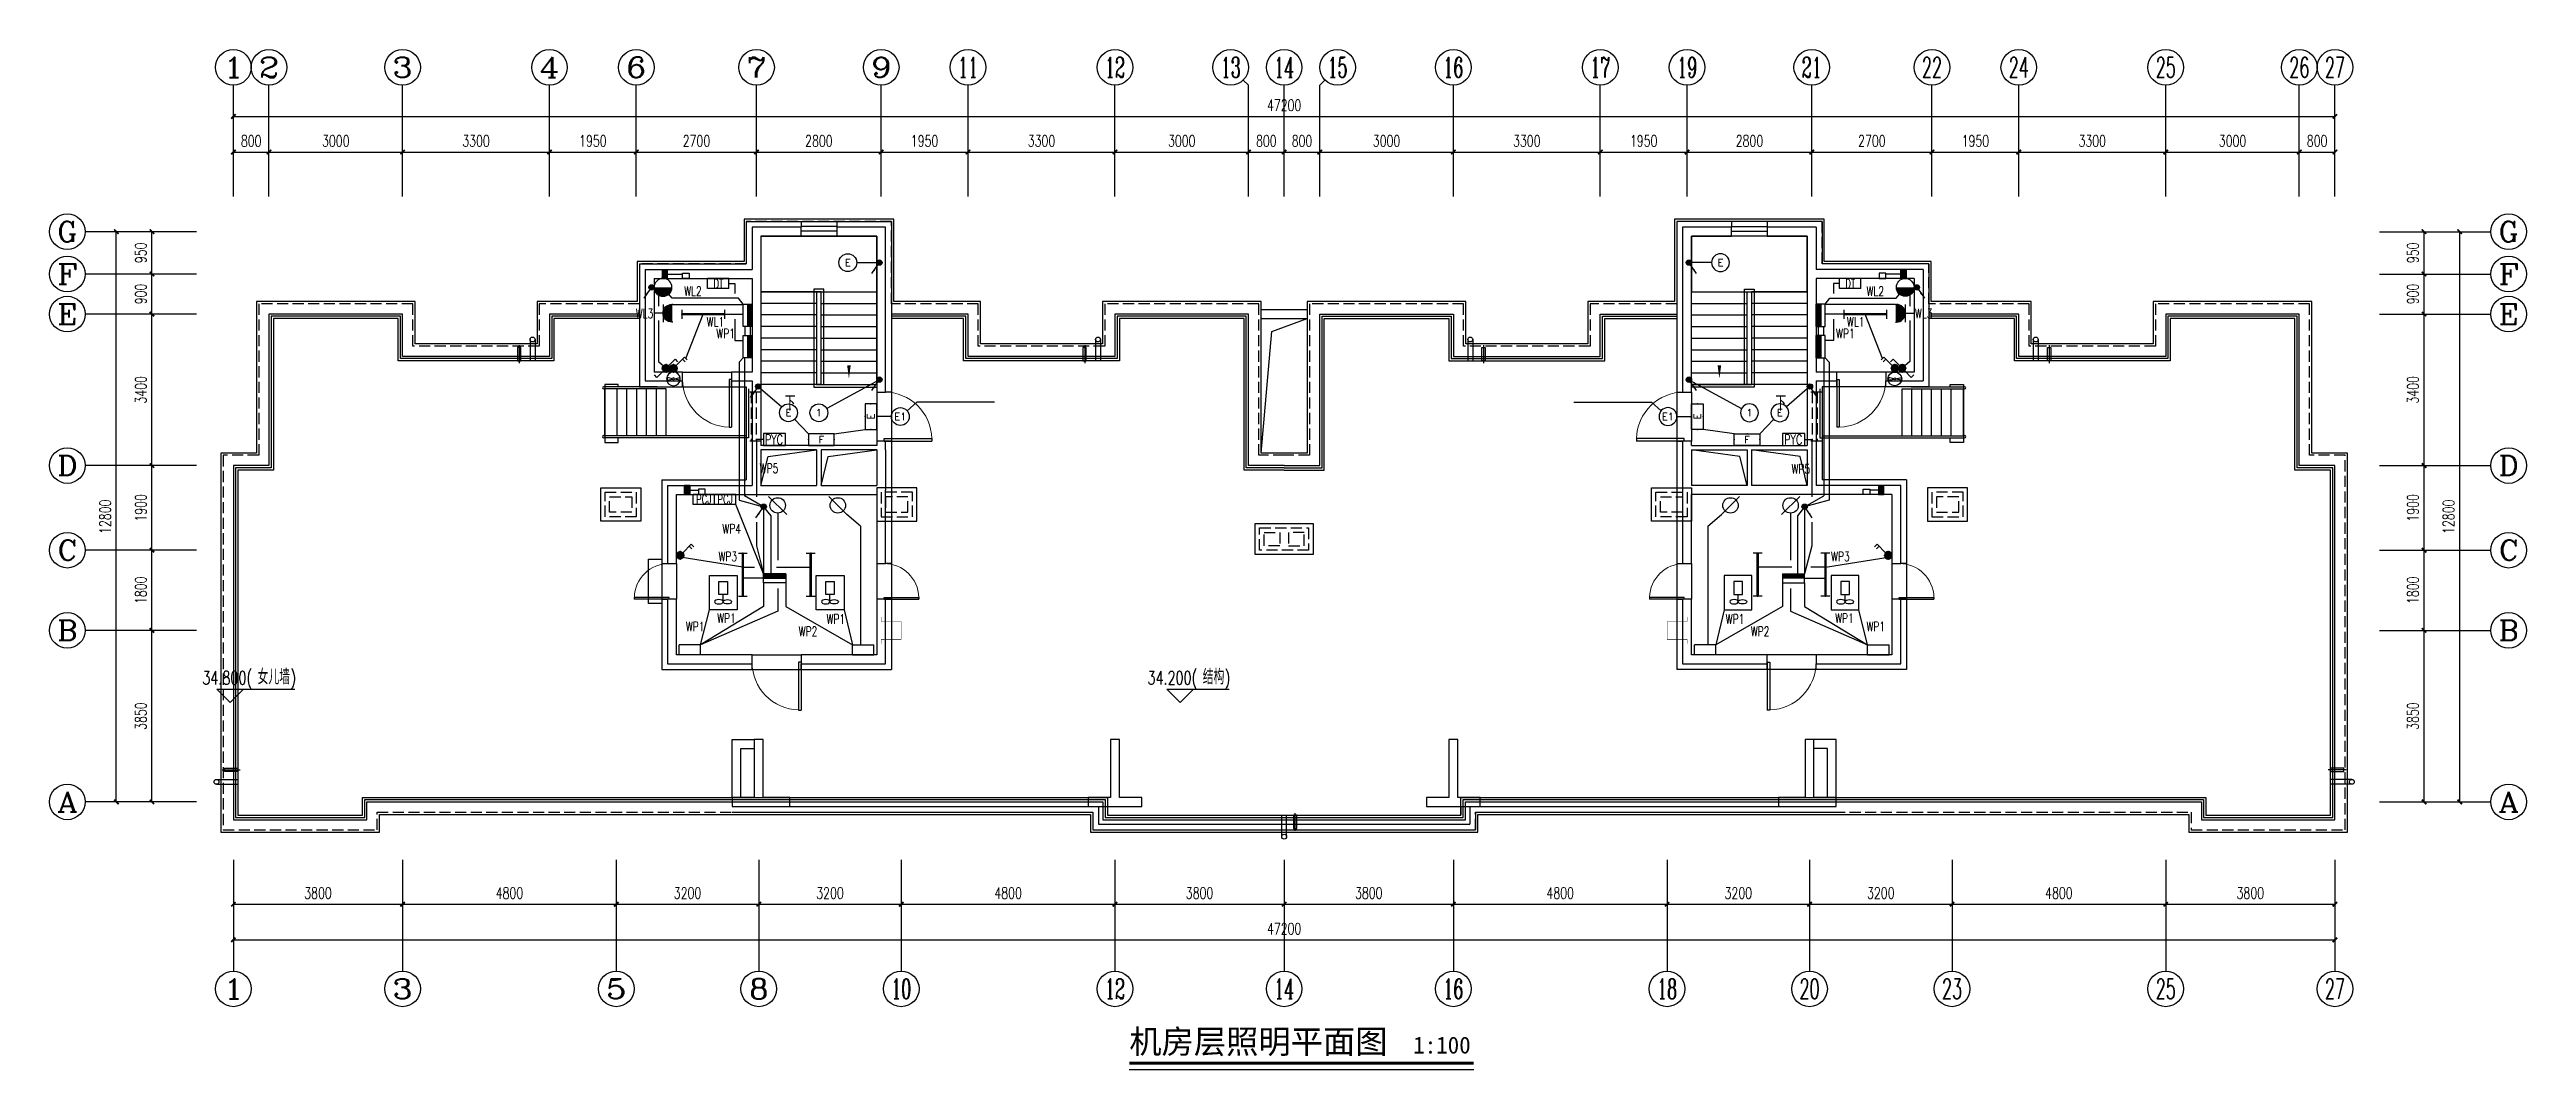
# Model space of a CAD drawing. Extents: x 4483534 to 4539165, y -17259 to 5635.
import ezdxf
from ezdxf.enums import TextEntityAlignment as Align

# ---------------------------------------------------------------- set-up
doc = ezdxf.new("R2010")
doc.units = 0
doc.header["$LTSCALE"] = 1000
doc.header["$MEASUREMENT"] = 0
doc.linetypes.add('DASH', pattern=[0.35, 0.25, -0.1])
for name, color, linetype in [('EQUIP', 3, 'Continuous'), ('EQUIP-照明', 3, 'Continuous'), ('LAYER1', 4, 'Continuous'), ('LAYER2', 7, 'Continuous'), ('LAYER3', 7, 'Continuous'), ('LAYER5', 7, 'Continuous'), ('LAYER6', 7, 'Continuous'), ('LAYER7', 7, 'Continuous'), ('ROOF', 140, 'Continuous'), ('SURFACE', 6, 'Continuous'), ('TEL_TEXT', 7, 'Continuous'), ('VP', 7, 'Continuous'), ('图层1', 7, 'Continuous'), ('图层2', 7, 'Continuous'), ('图层4', 7, 'Continuous')]:
    doc.layers.add(name, color=color, linetype=linetype)
doc.styles.add('_HZTXT', font='simplex.shx', dxfattribs={"width": 0.8, "bigfont": 'HZTXT.shx'})
doc.styles.add('_TCH_AXIS', font='COMPLEX', dxfattribs={"bigfont": 'GBCBIG'})
doc.styles.add('_TCH_DIM', font='SIMPLEX', dxfattribs={"bigfont": 'GBCBIG'})
doc.styles.add('_TCH_DIM_T3', font='SIMPLEX', dxfattribs={"width": 0.705882, "bigfont": 'GBCBIG'})
doc.styles.add('_TEL_ATTDEF', font='simplex.shx', dxfattribs={"width": 0.8, "height": 3, "bigfont": 'hztxt.shx'})
doc.styles.add('_TEL_DIM', font='SIMPLEX', dxfattribs={"width": 0.8, "height": 3.5, "bigfont": 'HZTXT'})
doc.styles.add('DIM_FONT', font='SIMPLEX', dxfattribs={"width": 0.7, "bigfont": 'GBCBIG'})
doc.styles.get("Standard").update_dxf_attribs({"font": 'gbenor.shx', "bigfont": 'gbcbig.shx'})
doc.styles.add('宋体1.0', font='')
doc.styles.get('宋体1.0').set_extended_font_data('SimSun')

msp = doc.modelspace()

# ---------------------------------------------------------------- texts
at = {"color": 7, "style": '_TCH_AXIS'}
for s, height, width, p, p2 in [('1', 453, 2.333333, (4487437, 5009), (4487889, 5009)), ('2', 453, 1.5, (4488237, 5009), (4488689, 5009)), ('3', 453, 1.5, (4491237, 5009), (4491689, 5009)), ('4', 453, 1.3125, (4494537, 5009), (4494989, 5009)), ('6', 453, 1.5, (4496487, 5009), (4496939, 5009)), ('7', 453, 1.5, (4499187, 5009), (4499639, 5009)), ('9', 453, 1.5, (4501987, 5009), (4502439, 5009)), ('11', 452.5, 0.875, (4503937, 5009), (4504389, 5009)), ('12', 452.5, 0.724138, (4507237, 5009), (4507689, 5009)), ('13', 452.5, 0.724138, (4509837, 5009), (4510289, 5009)), ('14', 452.5, 0.677419, (4511037, 5009), (4511489, 5009)), ('15', 452.5, 0.724138, (4512237, 5009), (4512689, 5009)), ('16', 452.5, 0.724138, (4514837, 5009), (4515289, 5009)), ('17', 452.5, 0.724138, (4518137, 5009), (4518589, 5009)), ('19', 452.5, 0.724138, (4520087, 5009), (4520539, 5009)), ('21', 452.5, 0.724138, (4522887, 5009), (4523339, 5009)), ('22', 452.5, 0.617647, (4525587, 5009), (4526039, 5009)), ('24', 452.5, 0.583333, (4527537, 5009), (4527989, 5009)), ('25', 452.5, 0.617647, (4530837, 5009), (4531289, 5009)), ('26', 452.5, 0.617647, (4533837, 5009), (4534289, 5009)), ('27', 452.5, 0.617647, (4534637, 5009), (4535089, 5009)), ('G', 453, 1.166667, (4483708, 1321), (4484160, 1321)), ('G', 453, 1.166667, (4538538, 1321), (4538991, 1321)), ('F', 453, 1.3125, (4483708, 371), (4484160, 371)), ('F', 453, 1.3125, (4538538, 371), (4538991, 371)), ('E', 453, 1.3125, (4483708, -529), (4484160, -529)), ('E', 453, 1.3125, (4538538, -529), (4538991, -529)), ('D', 453, 1.235294, (4483708, -3929), (4484160, -3929)), ('D', 453, 1.235294, (4538538, -3929), (4538991, -3929)), ('C', 453, 1.4, (4483708, -5829), (4484160, -5829)), ('C', 453, 1.4, (4538538, -5829), (4538991, -5829)), ('B', 453, 1.235294, (4483708, -7629), (4484160, -7629)), ('B', 453, 1.235294, (4538538, -7629), (4538991, -7629)), ('A', 453, 1.166667, (4483708, -11479), (4484160, -11479)), ('A', 453, 1.166667, (4538538, -11479), (4538991, -11479)), ('1', 453, 2.333333, (4487437, -15676), (4487889, -15676)), ('3', 453, 1.5, (4491237, -15676), (4491689, -15676)), ('5', 453, 1.5, (4496037, -15676), (4496489, -15676)), ('8', 453, 1.5, (4499237, -15676), (4499689, -15676)), ('10', 452.5, 0.724138, (4502437, -15676), (4502889, -15676)), ('12', 452.5, 0.724138, (4507237, -15676), (4507689, -15676)), ('14', 452.5, 0.677419, (4511037, -15676), (4511489, -15676)), ('16', 452.5, 0.724138, (4514837, -15676), (4515289, -15676)), ('18', 452.5, 0.724138, (4519637, -15676), (4520089, -15676)), ('20', 452.5, 0.617647, (4522837, -15676), (4523289, -15676)), ('23', 452.5, 0.617647, (4526037, -15676), (4526489, -15676)), ('25', 452.5, 0.617647, (4530837, -15676), (4531289, -15676)), ('27', 452.5, 0.617647, (4534637, -15676), (4535089, -15676))]:
    msp.add_text(s, height=height, dxfattribs=dict(at, width=width)).set_placement(p, p2, align=Align.FIT)
at = {"color": 7}
for s, height, style, p in [('下', 338, '_TCH_DIM', (4500043, -2468)), ('下', 338, '_TCH_DIM', (4522293, -2468)), ('女儿墙', 337.6, '_TCH_DIM', (4488206, -8616)), ('结构', 337.6, '_TCH_DIM', (4509434, -8616)), ('机房层照明平面图', 531.6, '宋体1.0', (4507784, -16899)), ('1:100', 379.7, '宋体1.0', (4514161, -16902))]:
    msp.add_text(s, height=height, dxfattribs=dict(at, style=style)).set_placement(p)
at = {"color": 7, "style": '_TCH_DIM', "width": 0.705882}
for s, height, p in [('34.800(', 297.5, (4486966, -8616)), (')', 298, (4488943, -8616)), ('34.200(', 297.5, (4508194, -8616)), (')', 298, (4509925, -8616))]:
    msp.add_text(s, height=height, dxfattribs=at).set_placement(p)
at = {"color": 7, "char_height": 255, "attachment_point": 5, "style": '_TCH_DIM_T3'}
for s, insert in [('\\A1;47200', (4511263, 4385)), ('\\A1;800', (4488063, 3585)), ('\\A1;3000', (4489963, 3585)), ('\\A1;3300', (4493113, 3585)), ('\\A1;1950', (4495738, 3585)), ('\\A1;2700', (4498063, 3585)), ('\\A1;2800', (4500813, 3585)), ('\\A1;1950', (4503188, 3585)), ('\\A1;3300', (4505813, 3585)), ('\\A1;3000', (4508963, 3585)), ('\\A1;800', (4510863, 3585)), ('\\A1;800', (4511663, 3585)), ('\\A1;3000', (4513563, 3585)), ('\\A1;3300', (4516713, 3585)), ('\\A1;1950', (4519338, 3585)), ('\\A1;2800', (4521713, 3585)), ('\\A1;2700', (4524463, 3585)), ('\\A1;1950', (4526788, 3585)), ('\\A1;3300', (4529413, 3585)), ('\\A1;3000', (4532563, 3585)), ('\\A1;800', (4534463, 3585)), ('\\A1;3800', (4489563, -13300)), ('\\A1;4800', (4493863, -13300)), ('\\A1;3200', (4497863, -13300)), ('\\A1;3200', (4501063, -13300)), ('\\A1;4800', (4505063, -13300)), ('\\A1;3800', (4509363, -13300)), ('\\A1;3800', (4513163, -13300)), ('\\A1;4800', (4517463, -13300)), ('\\A1;3200', (4521463, -13300)), ('\\A1;3200', (4524663, -13300)), ('\\A1;4800', (4528663, -13300)), ('\\A1;3800', (4532963, -13300)), ('\\A1;47200', (4511263, -14100))]:
    msp.add_mtext(s, dxfattribs=dict(at, insert=insert))
at = {"color": 7, "char_height": 255, "attachment_point": 5, "rotation": 90, "style": '_TCH_DIM_T3'}
for s, insert in [('\\A1;950', (4485584, 1072)), ('\\A1;950', (4536615, 1072)), ('\\A1;900', (4485584, 147)), ('\\A1;900', (4536615, 147)), ('\\A1;3400', (4485584, -2003)), ('\\A1;3400', (4536615, -2003)), ('\\A1;1900', (4485584, -4653)), ('\\A1;1900', (4536615, -4653)), ('\\A1;12800', (4484784, -4853)), ('\\A1;12800', (4537415, -4853)), ('\\A1;1800', (4485584, -6503)), ('\\A1;1800', (4536615, -6503)), ('\\A1;3850', (4485584, -9328)), ('\\A1;3850', (4536615, -9328))]:
    msp.add_mtext(s, dxfattribs=dict(at, insert=insert))
at = {"layer": 'TEL_TEXT', "style": '_TCH_DIM', "width": 0.705882}
for s, p in [('WL2', (4497788, 106)), ('WL2', (4524345, 106)), ('WL3', (4496701, -395)), ('WL1', (4498293, -583)), ('WL1', (4523904, -583)), ('WL3', (4525432, -395)), ('WP1', (4498510, -846)), ('WP1', (4523659, -846)), ('WP5', (4499485, -3871)), ('WP5', (4522659, -3885)), ('WP4', (4498646, -5228)), ('WP3', (4498559, -5849)), ('WP3', (4523546, -5849)), ('WP1', (4497827, -7424)), ('WP1', (4498530, -7237)), ('WP1', (4500987, -7254)), ('WP1', (4521181, -7254)), ('WP1', (4523639, -7237)), ('WP1', (4524342, -7424)), ('WP2', (4500360, -7530)), ('WP2', (4521744, -7530))]:
    msp.add_text(s, height=212.5, dxfattribs=at).set_placement(p)

# ---------------------------------------------------------------- blocks, each defined once
blk = doc.blocks.new('A$C22867956')
at = {"layer": '图层1'}
blk.add_hatch(color=4, dxfattribs=at).paths.add_polyline_path([(200, 500), (100, 500), (100, 0), (200, 0)])
at = {"layer": 'LAYER1', "color": 7, "linetype": 'Continuous', "ltscale": 0.001}
for p, q in [((0, 0), (0, 500)), ((200, 0), (200, 500))]:
    blk.add_line(p, q, dxfattribs=at)
at = {"layer": 'LAYER7', "color": 7}
for p, q in [((0, 500), (200, 500)), ((200, 0), (0, 0))]:
    blk.add_line(p, q, dxfattribs=at)
at = {"layer": '图层1', "color": 4}
blk.add_line((100, 500), (100, 0), dxfattribs=at)
blk = doc.blocks.new('A$C3CBE501B')
at = {"layer": 'VP', "color": 3}
for p, q in [((480, 225), (0, 225)), ((0, 0), (0, 225)), ((480, 0), (480, 225)), ((480, 0), (0, 0))]:
    blk.add_line(p, q, dxfattribs=at)
at = {"layer": 'LAYER7', "color": 7, "linetype": 'Continuous', "ltscale": 0.001, "style": '_HZTXT', "width": 0.7}
blk.add_text('DT', height=200, dxfattribs=at).set_placement((133, 9, 0))
blk = doc.blocks.new('$equip$00001159')
for p, q in [((-1.2, 0.25), (-1.2, -0.25)), ((-1.2, 0), (1.2, 0)), ((1.2, 0.25), (1.2, -0.25))]:
    blk.add_line(p, q)
at = {"const_width": 0.14}
blk.add_lwpolyline([(-1.2, 0), (1.2, 0)], dxfattribs=at)
at = {"layer": 'EQUIP-照明'}
for p in [(-1.2, 0), (0, 0), (1.2, 0)]:
    blk.add_point(p, dxfattribs=at)
at = {"layer": 'EQUIP-照明', "flags": 9}
blk.add_attdef('A', (0, 0), '', height=0.00002, dxfattribs=at)
blk = doc.blocks.new('_LINKPT1')
blk.add_line((0, 0), (0, 0))
blk = doc.blocks.new('M_X23')
for p, q in [((-0.5, 1.05), (-0.5, 1)), ((-0.5, 1), (0.5, 1)), ((0.5, 0.5), (-0.5, 0.5)), ((0, 0.5), (0, 0)), ((0.5, 1.05), (0.5, 1))]:
    blk.add_line(p, q)
blk.add_arc((0, 1), 0.5, 180, 0)
for points in [[(0.43, 0.75), (-0.43, 0.75), (0.5, 1), (-0.5, 1)], [(0.25, 0.57), (-0.25, 0.57), (0.43, 0.75), (-0.43, 0.75)], [(0, 0.5), (0, 0.5), (0.25, 0.57), (-0.25, 0.57)]]:
    blk.add_solid(points)
blk.add_blockref('_LINKPT1', (0, 0))
at = {"width": 0.8, "flags": 9}
blk.add_attdef('A', (0, 0), '', height=0.00002, dxfattribs=at)
blk = doc.blocks.new('$equip$00001151')
blk.add_circle((0, 0.5), 0.5)
for points in [[(0.43, 0.25), (-0.43, 0.25), (0.5, 0.5), (-0.5, 0.5)], [(0.25, 0.07), (-0.25, 0.07), (0.43, 0.25), (-0.43, 0.25)], [(0, 0), (0, 0), (0.25, 0.07), (-0.25, 0.07)]]:
    blk.add_solid(points)
at = {"flags": 9}
blk.add_attdef('A', (0, 0), '', height=0.00002, dxfattribs=at)
blk = doc.blocks.new('$equip$00001963')
for p, q in [((0.15, 0.36), (0.62, 0.83)), ((0.51, 0.72), (0.65, 0.58)), ((0.62, 0.83), (0.77, 0.69))]:
    blk.add_line(p, q)
blk.add_circle((0, 0.21), 0.208)
for p in [(-0.21, 0.21), (0, 0.42), (0, 0), (0.21, 0.21)]:
    blk.add_point(p)
for points in [[(-0.18, 0.31), (0.18, 0.31), (-0.21, 0.21), (0.21, 0.21)], [(-0.18, 0.1), (0.18, 0.1), (-0.21, 0.21), (0.21, 0.21)], [(-0.1, 0.39), (0.1, 0.39), (-0.18, 0.31), (0.18, 0.31)], [(-0.1, 0.03), (0.1, 0.03), (-0.18, 0.1), (0.18, 0.1)], [(0, 0.42), (0, 0.42), (-0.1, 0.39), (0.1, 0.39)], [(0, 0), (0, 0), (-0.1, 0.03), (0.1, 0.03)]]:
    blk.add_solid(points)
at = {"layer": 'TEL_TEXT', "style": '_TEL_DIM', "flags": 1}
blk.add_attdef('A', text='', height=0.00002, dxfattribs=at).set_placement((0, 0), align=Align.MIDDLE_CENTER)
blk = doc.blocks.new('$equip$00001208')
for p, q in [((-0.15, 0.06), (-0.51, -0.3)), ((0.15, 0.36), (0.51, 0.72)), ((0.51, 0.72), (0.65, 0.58)), ((-0.51, -0.3), (-0.65, -0.16))]:
    blk.add_line(p, q)
blk.add_circle((0, 0.21), 0.208)
for points in [[(-0.18, 0.31), (0.18, 0.31), (-0.21, 0.21), (0.21, 0.21)], [(-0.18, 0.1), (0.18, 0.1), (-0.21, 0.21), (0.21, 0.21)], [(-0.1, 0.39), (0.1, 0.39), (-0.18, 0.31), (0.18, 0.31)], [(-0.1, 0.03), (0.1, 0.03), (-0.18, 0.1), (0.18, 0.1)], [(0, 0.42), (0, 0.42), (-0.1, 0.39), (0.1, 0.39)], [(0, 0), (0, 0), (-0.1, 0.03), (0.1, 0.03)]]:
    blk.add_solid(points)
at = {"layer": 'EQUIP-照明'}
for p in [(-0.21, 0.21), (0, 0.42), (0, 0), (0.21, 0.21)]:
    blk.add_point(p, dxfattribs=at)
at = {"layer": 'EQUIP-照明', "flags": 9}
blk.add_attdef('A', (0, 0), '', height=0.00002, dxfattribs=at)
blk = doc.blocks.new('M_Z12BAD')
for p, q in [((-0.63, 0.13), (-0.1, 0.02)), ((-0.63, -0.13), (-0.63, 0.13)), ((0.63, 0.13), (0.1, 0.02)), ((0.63, -0.13), (0.63, 0.13)), ((-0.1, -0.02), (-0.63, -0.13)), ((0.1, -0.02), (0.63, -0.13))]:
    blk.add_line(p, q)
for radius in [0.688, 0.104]:
    blk.add_circle((0, 0), radius)
for p in [(-0.69, 0), (0, 0.69), (0.69, 0), (0, -0.69)]:
    blk.add_blockref('_LINKPT1', p)
at = {"style": 'DIM_FONT', "width": 0.8, "flags": 9}
blk.add_attdef('A', (0, 0), '', height=0.0000125, dxfattribs=at)
blk = doc.blocks.new('A$C0DC446C9')
at = {"layer": 'LAYER6', "color": 7}
blk.add_line((473, 275), (473, 522), dxfattribs=at)
at = {"layer": 'LAYER6', "color": 7, "elevation": 0}
blk.add_lwpolyline([(617, 522), (617, 958), (329, 958), (329, 522)], close=True, dxfattribs=at)
at = {"layer": 'LAYER7', "color": 3, "linetype": 'Continuous', "ltscale": 0.001}
for p, q in [((0, 1156, 0), (0, 0, 0)), ((934, 1156, 0), (0, 1156, 0)), ((934, 0, 0), (934, 1156, 0)), ((0, 0, 0), (934, 0, 0))]:
    blk.add_line(p, q, dxfattribs=at)
blk = doc.blocks.new('A$C7C604E3F')
at = {"layer": 'LAYER6', "color": 7, "extrusion": (0, 0, -1)}
blk.add_ellipse((184, 411), major_axis=(0, -95.5), ratio=0.518078, dxfattribs=at)
at = {"layer": 'LAYER6', "color": 7}
blk.add_ellipse((184, 220), major_axis=(0, 95.5), ratio=0.518078, dxfattribs=at)
at = {"layer": '图层2', "color": 4, "xscale": -0.6666599999880419, "yscale": 0.6666599999880419, "zscale": 0.6666600000000001, "rotation": 270}
blk.add_blockref('A$C0DC446C9', (0, 0), dxfattribs=at)
blk = doc.blocks.new('$equip$00001838')
blk.add_circle((0, 0), 0.5)
at = {"color": 7, "style": '_TEL_DIM'}
blk.add_attdef('$TEXT$', text='', height=0.4, dxfattribs=at).set_placement((0, 0), align=Align.MIDDLE_CENTER)
at = {"color": 7, "style": '_TEL_DIM', "flags": 1}
blk.add_attdef('A', text='', height=0.00002, dxfattribs=at).set_placement((0, 0), align=Align.MIDDLE_CENTER)
blk = doc.blocks.new('$equip$00001776')
for p, q in [((0.72, 0.66), (-0.72, 0.66)), ((-0.72, 0.66), (-0.72, 0)), ((-0.72, 0), (0.72, 0)), ((0.72, 0), (0.72, 0.66))]:
    blk.add_line(p, q)
for p in [(-0.72, 0.33), (0, 0.66), (0, 0), (0.72, 0.33)]:
    blk.add_point(p)
at = {"color": 7, "style": '_TEL_DIM'}
blk.add_attdef('$TEXT$', text='', height=0.4, dxfattribs=at).set_placement((0, 0.33), align=Align.MIDDLE_CENTER)
at = {"color": 7, "style": '_TEL_DIM', "flags": 1}
blk.add_attdef('A', text='', height=0.00002, dxfattribs=at).set_placement((0, 0), align=Align.MIDDLE_CENTER)
blk = doc.blocks.new('M')
at = {"layer": 'LAYER2', "color": 3}
for p, q in [((768307, 402424), (768307, 402544)), ((768307, 402544), (768457, 402544)), ((768457, 402424), (768307, 402424)), ((768457, 402544), (768457, 402424))]:
    blk.add_line(p, q, dxfattribs=at)
blk = doc.blocks.new('A$C4723275a')
at = {"layer": 'ROOF'}
blk.add_lwpolyline([(0, 50), (75, 50), (75, 350), (0, 350)], close=True, dxfattribs=at)
blk.add_lwpolyline([(38, 400), (38, 0)], dxfattribs=at)
blk = doc.blocks.new('_ArchTick')
at = {"color": 0, "linetype": 'ByBlock', "const_width": 0.4}
blk.add_lwpolyline([(-0.5, -0.5), (0.5, 0.5)], dxfattribs=at)
blk = doc.blocks.new('A$C0AAC2A4A')
at = {"layer": 'VP', "color": 3}
for p, q in [((480, 225), (0, 225)), ((0, 0), (0, 225)), ((480, 0), (0, 0)), ((480, 0), (480, 225))]:
    blk.add_line(p, q, dxfattribs=at)
at = {"layer": 'LAYER7', "color": 7, "linetype": 'Continuous', "ltscale": 0.001, "style": '_HZTXT', "width": 0.7}
blk.add_text('PCJ', height=200, dxfattribs=at).set_placement((66, 16, 0))
blk = doc.blocks.new('A$C65A25F4B')
at = {"layer": 'LAYER5', "color": 3, "linetype": 'Continuous'}
for p, q in [((0, 270), (0, 0)), ((500, 270), (0, 270)), ((500, 0), (500, 270)), ((0, 0), (500, 0))]:
    blk.add_line(p, q, dxfattribs=at)
at = {"layer": 'LAYER1', "color": 7, "style": '_HZTXT', "width": 0.7}
blk.add_text('PYC', height=225, dxfattribs=at).set_placement((35, 20))
blk = doc.blocks.new('$DorLib2D$00000001')
for p, q in [((0.45, 0.975), (0.5, 0.975)), ((0.45, 0), (0.45, 0.975)), ((0.5, 0), (0.5, 0.975)), ((0.5, 0), (0.45, 0))]:
    blk.add_line(p, q)
at = {"lineweight": 13}
blk.add_arc((0.475, 0), 0.975, 91.4693, 180, dxfattribs=at)
blk = doc.blocks.new('$TCHSYS$WIN2D')
for p, q in [((-0.5, 0.5), (0.5, 0.5)), ((0.5, 0.167), (-0.5, 0.167)), ((0.5, -0.167), (-0.5, -0.167)), ((-0.5, -0.5), (0.5, -0.5))]:
    blk.add_line(p, q)

# ---------------------------------------------------------------- hatches: boundary and pattern name
at = {"layer": 'LAYER3'}
h = msp.add_hatch(color=0, dxfattribs=at)
edge = h.paths.add_edge_path()
edge.add_arc((4502173, 852), 60, 0, 360)
h = msp.add_hatch(color=0, dxfattribs=at)
edge = h.paths.add_edge_path()
edge.add_arc((4520353, 852), 60, 0, 360)
h = msp.add_hatch(color=0, dxfattribs=at)
edge = h.paths.add_edge_path()
edge.add_arc((4497053, 297), 60, 0, 360)
h = msp.add_hatch(color=0, dxfattribs=at)
edge = h.paths.add_edge_path()
edge.add_arc((4525473, 297), 60, 0, 360)
h = msp.add_hatch(color=0, dxfattribs=at)
edge = h.paths.add_edge_path()
edge.add_arc((4499453, -1928), 60, 0, 360)
h = msp.add_hatch(color=0, dxfattribs=at)
edge = h.paths.add_edge_path()
edge.add_arc((4502173, -1775), 60, 0, 360)
h = msp.add_hatch(color=0, dxfattribs=at)
edge = h.paths.add_edge_path()
edge.add_arc((4520353, -1775), 60, 0, 360)
h = msp.add_hatch(color=0, dxfattribs=at)
edge = h.paths.add_edge_path()
edge.add_arc((4523073, -1928), 60, 0, 360)
h = msp.add_hatch(color=0, dxfattribs=at)
edge = h.paths.add_edge_path()
edge.add_arc((4499573, -4628), 60, 0, 360)
h = msp.add_hatch(color=0, dxfattribs=at)
edge = h.paths.add_edge_path()
edge.add_arc((4522953, -4628), 60, 0, 360)
at = {"layer": '图层1'}
for points in [[(4497293, 497), (4497413, 497), (4497413, 697), (4497293, 697)], [(4525233, 497), (4525113, 497), (4525113, 697), (4525233, 697)], [(4497913, -4353), (4497793, -4353), (4497793, -4153), (4497913, -4153)], [(4524613, -4353), (4524733, -4353), (4524733, -4153), (4524613, -4153)]]:
    msp.add_hatch(color=7, dxfattribs=at).paths.add_polyline_path(points)

# ---------------------------------------------------------------- linework, layer by layer
at = {"color": 7}
for p, q in [((4487663, 2335), (4487663, 4835)), ((4488463, 2335), (4488463, 4835)), ((4491463, 2335), (4491463, 4835)), ((4494763, 2335), (4494763, 4835)), ((4496713, 2335), (4496713, 4835)), ((4499413, 2335), (4499413, 4835)), ((4502213, 2335), (4502213, 4835)), ((4504163, 2335), (4504163, 4835)), ((4507463, 2335), (4507463, 4835)), ((4510346, 4952), (4510463, 4835)), ((4510463, 2335), (4510463, 4835)), ((4511263, 2335), (4511263, 4835)), ((4512180, 4952), (4512063, 4835)), ((4512063, 2335), (4512063, 4835)), ((4515063, 2335), (4515063, 4835)), ((4518363, 2335), (4518363, 4835)), ((4520313, 2335), (4520313, 4835)), ((4523113, 2335), (4523113, 4835)), ((4525813, 2335), (4525813, 4835)), ((4527763, 2335), (4527763, 4835)), ((4531063, 2335), (4531063, 4835)), ((4534063, 2335), (4534063, 4835)), ((4534863, 2335), (4534863, 4835)), ((4487663, 2335), (4487663, 4385)), ((4487663, 4135), (4534863, 4135)), ((4534863, 2335), (4534863, 4385)), ((4487663, 2335), (4487663, 3585)), ((4488463, 2335), (4488463, 3585)), ((4488463, 2335), (4488463, 3585)), ((4491463, 2335), (4491463, 3585)), ((4491463, 2335), (4491463, 3585)), ((4494763, 2335), (4494763, 3585)), ((4494763, 2335), (4494763, 3585)), ((4496713, 2335), (4496713, 3585)), ((4496713, 2335), (4496713, 3585)), ((4499413, 2335), (4499413, 3585)), ((4499413, 2335), (4499413, 3585)), ((4502213, 2335), (4502213, 3585)), ((4502213, 2335), (4502213, 3585)), ((4504163, 2335), (4504163, 3585)), ((4504163, 2335), (4504163, 3585)), ((4507463, 2335), (4507463, 3585)), ((4507463, 2335), (4507463, 3585)), ((4510463, 2335), (4510463, 3585)), ((4510463, 2335), (4510463, 3585)), ((4511263, 2335), (4511263, 3585)), ((4511263, 2335), (4511263, 3585)), ((4512063, 2335), (4512063, 3585)), ((4512063, 2335), (4512063, 3585)), ((4515063, 2335), (4515063, 3585)), ((4515063, 2335), (4515063, 3585)), ((4518363, 2335), (4518363, 3585)), ((4518363, 2335), (4518363, 3585)), ((4520313, 2335), (4520313, 3585)), ((4520313, 2335), (4520313, 3585)), ((4523113, 2335), (4523113, 3585)), ((4523113, 2335), (4523113, 3585)), ((4525813, 2335), (4525813, 3585)), ((4525813, 2335), (4525813, 3585)), ((4527763, 2335), (4527763, 3585)), ((4527763, 2335), (4527763, 3585)), ((4531063, 2335), (4531063, 3585)), ((4531063, 2335), (4531063, 3585)), ((4534063, 2335), (4534063, 3585)), ((4534063, 2335), (4534063, 3585)), ((4534863, 2335), (4534863, 3585)), ((4487663, 3335), (4488463, 3335)), ((4488463, 3335), (4491463, 3335)), ((4491463, 3335), (4494763, 3335)), ((4494763, 3335), (4496713, 3335)), ((4496713, 3335), (4499413, 3335)), ((4499413, 3335), (4502213, 3335)), ((4502213, 3335), (4504163, 3335)), ((4504163, 3335), (4507463, 3335)), ((4507463, 3335), (4510463, 3335)), ((4510463, 3335), (4511263, 3335)), ((4511263, 3335), (4512063, 3335)), ((4512063, 3335), (4515063, 3335)), ((4515063, 3335), (4518363, 3335)), ((4518363, 3335), (4520313, 3335)), ((4520313, 3335), (4523113, 3335)), ((4523113, 3335), (4525813, 3335)), ((4525813, 3335), (4527763, 3335)), ((4527763, 3335), (4531063, 3335)), ((4531063, 3335), (4534063, 3335)), ((4534063, 3335), (4534863, 3335)), ((4486834, 1547), (4484334, 1547)), ((4486834, 1547), (4484784, 1547)), ((4485034, -11253), (4485034, 1547)), ((4486834, 1547), (4485584, 1547)), ((4485834, 597), (4485834, 1547)), ((4499313, 1647), (4499313, 697)), ((4500413, 1647), (4499313, 1647)), ((4499513, 1447), (4499513, 597)), ((4499513, 1447), (4500413, 1447)), ((4502113, 1447), (4499513, 1447)), ((4499513, 1447), (4499513, 197)), ((4500413, 1447), (4500413, 1647)), ((4502313, 1647), (4501213, 1647)), ((4501213, 1647), (4501213, 1447)), ((4501213, 1447), (4502113, 1447)), ((4502113, 1447), (4502113, -2053)), ((4502113, 197), (4502113, 1447)), ((4502313, -2053), (4502313, 1647)), ((4520213, 1647), (4520213, -2053)), ((4521313, 1647), (4520213, 1647)), ((4520413, -2053), (4520413, 1447)), ((4520413, 1447), (4521313, 1447)), ((4523013, 1447), (4520413, 1447)), ((4520413, 1447), (4520413, 197)), ((4521313, 1447), (4521313, 1647)), ((4523213, 1647), (4522113, 1647)), ((4522113, 1647), (4522113, 1447)), ((4522113, 1447), (4523013, 1447)), ((4523013, 1447), (4523013, 597)), ((4523013, 197), (4523013, 1447)), ((4523213, 1647), (4523213, 697)), ((4535865, 1547), (4538365, 1547)), ((4535865, 1547), (4537115, 1547)), ((4535865, 1547), (4537915, 1547)), ((4536865, 597), (4536865, 1547)), ((4537665, -11253), (4537665, 1547)), ((4486834, 597), (4484334, 597)), ((4486834, 597), (4485584, 597)), ((4486834, 597), (4485584, 597)), ((4485834, -303), (4485834, 597)), ((4496913, 697), (4496913, -1803)), ((4496913, 697), (4499313, 697)), ((4499513, 597), (4499513, -1703)), ((4523013, 597), (4523013, -1703)), ((4525613, 697), (4523213, 697)), ((4525613, 697), (4525613, -1803)), ((4535865, 597), (4538365, 597)), ((4535865, 597), (4537115, 597)), ((4535865, 597), (4537115, 597)), ((4536865, -303), (4536865, 597)), ((4497113, 497), (4497113, -1603)), ((4497113, 497), (4499313, 497)), ((4499313, 497), (4499313, -1603)), ((4499513, 197), (4499513, -1883)), ((4500763, 197), (4499513, 197)), ((4499513, 197), (4502113, 197)), ((4500923, 257), (4500703, 257)), ((4500703, 257), (4500703, -1943)), ((4500763, 197), (4500763, -1883)), ((4500863, 197), (4500763, 197)), ((4500763, 197), (4500763, -1883)), ((4500863, -1883), (4500863, 197)), ((4500863, 197), (4502113, 197)), ((4500863, -1883), (4500863, 197)), ((4500923, -1883), (4500923, 257)), ((4502113, -1883), (4502113, 197)), ((4520413, -1883), (4520413, 197)), ((4520413, 197), (4521663, 197)), ((4520413, 197), (4523013, 197)), ((4521603, -1883), (4521603, 257)), ((4521603, 257), (4521823, 257)), ((4521663, -1883), (4521663, 197)), ((4521663, -1883), (4521663, 197)), ((4521663, 197), (4521763, 197)), ((4521763, 197), (4521763, -1883)), ((4523013, 197), (4521763, 197)), ((4521763, 197), (4521763, -1883)), ((4521823, 257), (4521823, -1943)), ((4523013, 197), (4523013, -1883)), ((4523213, 497), (4523213, -1603)), ((4525413, 497), (4523213, 497)), ((4525413, 497), (4525413, -1603)), ((4486834, -303), (4484334, -303)), ((4486834, -303), (4485584, -303)), ((4486834, -303), (4485584, -303)), ((4485834, -3703), (4485834, -303)), ((4500763, -63), (4499513, -63)), ((4500763, -323), (4499513, -323)), ((4500863, -63), (4502113, -63)), ((4500863, -323), (4502113, -323)), ((4510743, -203), (4511783, -203)), ((4510743, -403), (4511783, -403)), ((4520413, -63), (4521663, -63)), ((4520413, -323), (4521663, -323)), ((4523013, -63), (4521763, -63)), ((4523013, -323), (4521763, -323)), ((4535865, -303), (4538365, -303)), ((4535865, -303), (4537115, -303)), ((4535865, -303), (4537115, -303)), ((4536865, -3703), (4536865, -303)), ((4494328, -873), (4494328, -1353)), ((4494438, -873), (4494438, -1353)), ((4500763, -583), (4499513, -583)), ((4500763, -843), (4499513, -843)), ((4500763, -1103), (4499513, -1103)), ((4500863, -583), (4502113, -583)), ((4500863, -843), (4502113, -843)), ((4500863, -1103), (4502113, -1103)), ((4507028, -873), (4507028, -1353)), ((4507138, -873), (4507138, -1353)), ((4515388, -873), (4515388, -1353)), ((4515498, -873), (4515498, -1353)), ((4520413, -583), (4521663, -583)), ((4520413, -843), (4521663, -843)), ((4520413, -1103), (4521663, -1103)), ((4523013, -583), (4521763, -583)), ((4523013, -843), (4521763, -843)), ((4523013, -1103), (4521763, -1103)), ((4528088, -873), (4528088, -1353)), ((4528198, -873), (4528198, -1353)), ((4497750, -1603), (4497113, -1603)), ((4497750, -1603), (4498850, -1603)), ((4497750, -1803), (4497750, -1603)), ((4499313, -1603), (4498850, -1603)), ((4498850, -1603), (4498850, -1803)), ((4500763, -1363), (4499513, -1363)), ((4500763, -1623), (4499513, -1623)), ((4500863, -1363), (4502113, -1363)), ((4500863, -1623), (4502113, -1623)), ((4520413, -1363), (4521663, -1363)), ((4520413, -1623), (4521663, -1623)), ((4523013, -1363), (4521763, -1363)), ((4523013, -1623), (4521763, -1623)), ((4523675, -1603), (4523213, -1603)), ((4524775, -1603), (4523675, -1603)), ((4523675, -1803), (4523675, -1603)), ((4525413, -1603), (4524775, -1603)), ((4524775, -1603), (4524775, -1803)), ((4497183, -1933), (4495981, -1933)), ((4497383, -1983), (4495981, -1983)), ((4496003, -3033), (4496003, -1983)), ((4496283, -3033), (4496283, -1983)), ((4496503, -3033), (4496503, -1983)), ((4496723, -3033), (4496723, -1983)), ((4496913, -1803), (4497750, -1803)), ((4496943, -3033), (4496943, -1983)), ((4497163, -3033), (4497163, -1983)), ((4497383, -3033), (4497383, -1983)), ((4497750, -1933), (4498850, -1933)), ((4498850, -1803), (4499313, -1803)), ((4499183, -1983), (4499183, -3033)), ((4499233, -1983), (4499233, -3083)), ((4499313, -1803), (4499313, -3353)), ((4499513, -1703), (4499513, -3253)), ((4500763, -1883), (4499513, -1883)), ((4500703, -1943), (4502113, -1943)), ((4500863, -1883), (4500763, -1883)), ((4500763, -1883), (4502113, -1883)), ((4500863, -1883), (4502113, -1883)), ((4500863, -1883), (4500923, -1883)), ((4502113, -1883), (4502113, -1943)), ((4502113, -2053), (4502313, -2053)), ((4502113, -2053), (4502113, -3153)), ((4502443, -2053), (4502443, -3153)), ((4520083, -2053), (4520083, -3153)), ((4520213, -2053), (4520413, -2053)), ((4520413, -1883), (4521663, -1883)), ((4521763, -1883), (4520413, -1883)), ((4520413, -1943), (4520413, -1883)), ((4521823, -1943), (4520413, -1943)), ((4520413, -2053), (4520413, -3153)), ((4521603, -1883), (4521663, -1883)), ((4521663, -1883), (4521763, -1883)), ((4523013, -1883), (4521763, -1883)), ((4523013, -1703), (4523013, -3253)), ((4523213, -1803), (4523213, -3353)), ((4523213, -1803), (4523675, -1803)), ((4523293, -1983), (4523293, -3083)), ((4523343, -1983), (4523343, -3033)), ((4524775, -1933), (4523675, -1933)), ((4524775, -1803), (4525613, -1803)), ((4525143, -1983), (4526545, -1983)), ((4525143, -3033), (4525143, -1983)), ((4525343, -1933), (4526545, -1933)), ((4525363, -3033), (4525363, -1983)), ((4525583, -3033), (4525583, -1983)), ((4525803, -3033), (4525803, -1983)), ((4526023, -3033), (4526023, -1983)), ((4526243, -3033), (4526243, -1983)), ((4526523, -3033), (4526523, -1983)), ((4499183, -3033), (4495981, -3033)), ((4499233, -3083), (4495981, -3083)), ((4500813, -3253), (4499513, -3253)), ((4502113, -3253), (4500813, -3253)), ((4502313, -3153), (4502113, -3153)), ((4502113, -3153), (4502113, -3253)), ((4502313, -3353), (4502313, -3153)), ((4520413, -3153), (4520213, -3153)), ((4520213, -3153), (4520213, -3353)), ((4520413, -3253), (4520413, -3153)), ((4520413, -3253), (4521712, -3253)), ((4521712, -3253), (4523013, -3253)), ((4523293, -3083), (4526545, -3083)), ((4523343, -3033), (4526545, -3033)), ((4486834, -3703), (4484334, -3703)), ((4486834, -3703), (4485584, -3703)), ((4486834, -3703), (4485584, -3703)), ((4485834, -5603), (4485834, -3703)), ((4499313, -3353), (4499313, -4153)), ((4499513, -3353), (4499513, -4153)), ((4500763, -3353), (4499513, -3353)), ((4500763, -3353), (4500763, -4153)), ((4502113, -3353), (4500863, -3353)), ((4500863, -3353), (4500863, -4153)), ((4502113, -3353), (4502113, -4153)), ((4502313, -3353), (4502313, -4253)), ((4520213, -3353), (4520213, -4253)), ((4520413, -3353), (4521663, -3353)), ((4520413, -3353), (4520413, -4153)), ((4521663, -3353), (4521663, -4153)), ((4521763, -3353), (4521763, -4153)), ((4521763, -3353), (4523013, -3353)), ((4523013, -3353), (4523013, -4153)), ((4523213, -3353), (4523213, -4153)), ((4535865, -3703), (4538365, -3703)), ((4535865, -3703), (4537115, -3703)), ((4535865, -3703), (4537115, -3703)), ((4536865, -5603), (4536865, -3703)), ((4497413, -4153), (4497413, -5903)), ((4497413, -4153), (4499313, -4153)), ((4497613, -5903), (4497613, -4353)), ((4497613, -4353), (4499413, -4353)), ((4499413, -4353), (4500813, -4353)), ((4499513, -4153), (4500763, -4153)), ((4500813, -4353), (4502113, -4353)), ((4500863, -4153), (4502113, -4153)), ((4502113, -4353), (4502113, -5903)), ((4502313, -5903), (4502313, -4253)), ((4520213, -4253), (4520213, -5903)), ((4521663, -4153), (4520413, -4153)), ((4521712, -4353), (4520413, -4353)), ((4520413, -5903), (4520413, -4353)), ((4523113, -4353), (4521712, -4353)), ((4523013, -4153), (4521763, -4153)), ((4524913, -4353), (4523113, -4353)), ((4525113, -4153), (4523213, -4153)), ((4524913, -4353), (4524913, -5903)), ((4525113, -5903), (4525113, -4153)), ((4486834, -5603), (4484334, -5603)), ((4486834, -5603), (4485584, -5603)), ((4486834, -5603), (4485584, -5603)), ((4485834, -7403), (4485834, -5603)), ((4497283, -5903, 500), (4497283, -6703, 500)), ((4497413, -5903), (4497613, -5903)), ((4497613, -5903, 500), (4497613, -6703, 500)), ((4502113, -5903), (4502313, -5903)), ((4502113, -5903, 500), (4502113, -6703, 500)), ((4502443, -5903, 500), (4502443, -6703, 500)), ((4520083, -5903, 500), (4520083, -6703, 500)), ((4520213, -5903), (4520413, -5903)), ((4520413, -5903, 500), (4520413, -6703, 500)), ((4524913, -5903), (4525113, -5903)), ((4524913, -5903, 500), (4524913, -6703, 500)), ((4525243, -5903, 500), (4525243, -6703, 500)), ((4535865, -5603), (4538365, -5603)), ((4535865, -5603), (4537115, -5603)), ((4535865, -5603), (4537115, -5603)), ((4536865, -7403), (4536865, -5603)), ((4497613, -6703), (4497413, -6703)), ((4497413, -6703), (4497413, -8153)), ((4497613, -7953), (4497613, -6703)), ((4502313, -6703), (4502113, -6703)), ((4502113, -6703), (4502113, -7953)), ((4502313, -8153), (4502313, -6703)), ((4520413, -6703), (4520213, -6703)), ((4520213, -6703), (4520213, -8153)), ((4520413, -7953), (4520413, -6703)), ((4525113, -6703), (4524913, -6703)), ((4524913, -6703), (4524913, -7953)), ((4525113, -8153), (4525113, -6703)), ((4486834, -7403), (4484334, -7403)), ((4486834, -7403), (4485584, -7403)), ((4486834, -7403), (4485584, -7403)), ((4485834, -11253), (4485834, -7403)), ((4535865, -7403), (4538365, -7403)), ((4535865, -7403), (4537115, -7403)), ((4535865, -7403), (4537115, -7403)), ((4536865, -11253), (4536865, -7403)), ((4497413, -8153), (4499313, -8153)), ((4499313, -7953), (4497613, -7953)), ((4499313, -7953, 500), (4500413, -7953, 500)), ((4499313, -8153), (4499313, -7953)), ((4499313, -8283, 500), (4500413, -8283, 500)), ((4502113, -7953), (4500413, -7953)), ((4500413, -7953), (4500413, -8153)), ((4500413, -8153), (4502313, -8153)), ((4520213, -8153), (4522113, -8153)), ((4522113, -7953), (4520413, -7953)), ((4523213, -7953, 500), (4522113, -7953, 500)), ((4522113, -8153), (4522113, -7953)), ((4523213, -8283, 500), (4522113, -8283, 500)), ((4524913, -7953), (4523213, -7953)), ((4523213, -7953), (4523213, -8153)), ((4523213, -8153), (4525113, -8153)), ((4487590, -9021), (4487290, -8721)), ((4487290, -8721), (4489043, -8721)), ((4487590, -9021), (4487890, -8721)), ((4508926, -9021), (4508626, -8721)), ((4508626, -8721), (4510025, -8721)), ((4508926, -9021), (4509226, -8721)), ((4499363, -9853), (4499363, -11153)), ((4499563, -9853), (4499363, -9853)), ((4499563, -11153), (4499563, -9853)), ((4507363, -9853), (4507363, -11153)), ((4507563, -9853), (4507363, -9853)), ((4507563, -11153), (4507563, -9853)), ((4514963, -9853), (4514963, -11153)), ((4515163, -9853), (4514963, -9853)), ((4515163, -11153), (4515163, -9853)), ((4523163, -9853), (4522963, -9853)), ((4522963, -9853), (4522963, -11153)), ((4523163, -11153), (4523163, -9853)), ((4487283, -10748), (4487763, -10748)), ((4487283, -10858), (4487763, -10858)), ((4535243, -10748), (4534763, -10748)), ((4535243, -10858), (4534763, -10858)), ((4486834, -11253), (4484334, -11253)), ((4486834, -11253), (4484784, -11253)), ((4486834, -11253), (4485584, -11253)), ((4499363, -11153), (4498863, -11153)), ((4498863, -11153), (4498863, -11353)), ((4498863, -11353), (4500163, -11353)), ((4500163, -11153), (4499563, -11153)), ((4500163, -11153), (4506863, -11153)), ((4500163, -11353), (4500163, -11153)), ((4500163, -11353), (4506863, -11353)), ((4507363, -11153), (4506863, -11153)), ((4506863, -11153), (4506863, -11353)), ((4506863, -11353), (4508063, -11353)), ((4507093, -11353), (4507093, -11753)), ((4507293, -11353), (4507293, -11553)), ((4507293, -11553), (4515233, -11553)), ((4508063, -11153), (4507563, -11153)), ((4508063, -11353), (4508063, -11153)), ((4511208, -12033), (4511208, -11553)), ((4511318, -12033), (4511318, -11553)), ((4514963, -11153), (4514463, -11153)), ((4514463, -11153), (4514463, -11353)), ((4514463, -11353), (4515663, -11353)), ((4515663, -11153), (4515163, -11153)), ((4515233, -11353), (4515233, -11553)), ((4515433, -11353), (4515433, -11753)), ((4515663, -11153), (4522363, -11153)), ((4515663, -11353), (4515663, -11153)), ((4515663, -11353), (4522363, -11353)), ((4522963, -11153), (4522363, -11153)), ((4522363, -11153), (4522363, -11353)), ((4522363, -11353), (4523663, -11353)), ((4523663, -11153), (4523163, -11153)), ((4523663, -11353), (4523663, -11153)), ((4535865, -11253), (4538365, -11253)), ((4535865, -11253), (4537115, -11253)), ((4535865, -11253), (4537915, -11253)), ((4507093, -11753), (4515433, -11753)), ((4487663, -12550), (4487663, -15050)), ((4487663, -12550), (4487663, -13800)), ((4487663, -12550), (4487663, -14600)), ((4491463, -12550), (4491463, -15050)), ((4491463, -12550), (4491463, -13800)), ((4491463, -12550), (4491463, -13800)), ((4496263, -12550), (4496263, -15050)), ((4496263, -12550), (4496263, -13800)), ((4496263, -12550), (4496263, -13800)), ((4499463, -12550), (4499463, -15050)), ((4499463, -12550), (4499463, -13800)), ((4499463, -12550), (4499463, -13800)), ((4502663, -12550), (4502663, -15050)), ((4502663, -12550), (4502663, -13800)), ((4502663, -12550), (4502663, -13800)), ((4507463, -12550), (4507463, -15050)), ((4507463, -12550), (4507463, -13800)), ((4507463, -12550), (4507463, -13800)), ((4511263, -12550), (4511263, -15050)), ((4511263, -12550), (4511263, -13800)), ((4511263, -12550), (4511263, -13800)), ((4515063, -12550), (4515063, -15050)), ((4515063, -12550), (4515063, -13800)), ((4515063, -12550), (4515063, -13800)), ((4519863, -12550), (4519863, -15050)), ((4519863, -12550), (4519863, -13800)), ((4519863, -12550), (4519863, -13800)), ((4523063, -12550), (4523063, -15050)), ((4523063, -12550), (4523063, -13800)), ((4523063, -12550), (4523063, -13800)), ((4526263, -12550), (4526263, -15050)), ((4526263, -12550), (4526263, -13800)), ((4526263, -12550), (4526263, -13800)), ((4531063, -12550), (4531063, -15050)), ((4531063, -12550), (4531063, -13800)), ((4531063, -12550), (4531063, -13800)), ((4534863, -12550), (4534863, -15050)), ((4534863, -12550), (4534863, -13800)), ((4534863, -12550), (4534863, -14600)), ((4487663, -13550), (4491463, -13550)), ((4491463, -13550), (4496263, -13550)), ((4496263, -13550), (4499463, -13550)), ((4499463, -13550), (4502663, -13550)), ((4502663, -13550), (4507463, -13550)), ((4507463, -13550), (4511263, -13550)), ((4511263, -13550), (4515063, -13550)), ((4515063, -13550), (4519863, -13550)), ((4519863, -13550), (4523063, -13550)), ((4523063, -13550), (4526263, -13550)), ((4526263, -13550), (4531063, -13550)), ((4531063, -13550), (4534863, -13550)), ((4487663, -14350), (4534863, -14350))]:
    msp.add_line(p, q, dxfattribs=at)
at = {"color": 7, "linetype": 'DASH'}
for p, q in [((4499513, -2053, 900), (4499183, -2053, 900)), ((4499293, -2053, 900), (4499293, -3153, 900)), ((4499403, -2053, 900), (4499403, -3153, 900)), ((4523343, -2053, 900), (4523013, -2053, 900)), ((4523123, -2053, 900), (4523123, -3153, 900)), ((4523233, -2053, 900), (4523233, -3153, 900)), ((4499513, -3153, 900), (4499183, -3153, 900)), ((4523343, -3153, 900), (4523013, -3153, 900))]:
    msp.add_line(p, q, dxfattribs=at)
at = {"color": 7, "lineweight": -2}
for p, q in [((4503012, -2279), (4502793, -2471)), ((4504757, -2279), (4503012, -2279)), ((4517769, -2279), (4519514, -2279)), ((4519514, -2279), (4519732, -2471))]:
    msp.add_line(p, q, dxfattribs=at)
at = {"color": 7}
for points in [[(4511263, -3423), (4510743, -3423), (4510743, -23), (4507183, -23), (4507183, -973), (4504443, -973), (4504443, -23), (4502493, -23), (4502493, 1827), (4499133, 1827), (4499133, 877), (4496733, 877), (4496733, -23), (4494483, -23), (4494483, -973), (4491743, -973), (4491743, -23), (4488183, -23), (4488183, -3423), (4487383, -3423), (4487383, -11933), (4490943, -11933), (4490943, -11533), (4506913, -11533), (4506913, -11933), (4515613, -11933), (4515613, -11533), (4531583, -11533), (4531583, -11933), (4535143, -11933), (4535143, -3423), (4534343, -3423), (4534343, -23), (4530783, -23), (4530783, -973), (4528043, -973), (4528043, -23), (4525793, -23), (4525793, 877), (4523393, 877), (4523393, 1827), (4520033, 1827), (4520033, -23), (4518083, -23), (4518083, -973), (4515343, -973), (4515343, -23), (4511783, -23), (4511783, -3423), (4511263, -3423)], [(4496783, -303), (4494763, -303), (4494763, -1253), (4491463, -1253), (4491463, -303), (4488463, -303), (4488463, -3703), (4487663, -3703), (4487663, -11653), (4490663, -11653), (4490663, -11253), (4507193, -11253), (4507193, -11653), (4515333, -11653), (4515333, -11253), (4531863, -11253), (4531863, -11653), (4534863, -11653), (4534863, -3703), (4534063, -3703), (4534063, -303), (4531063, -303), (4531063, -1253), (4527763, -1253), (4527763, -303), (4525743, -303)], [(4496783, -353), (4494813, -353), (4494813, -1303), (4491413, -1303), (4491413, -353), (4488513, -353), (4488513, -3753), (4487713, -3753), (4487713, -11603), (4490613, -11603), (4490613, -11203), (4507243, -11203), (4507243, -11603), (4515283, -11603), (4515283, -11203), (4531913, -11203), (4531913, -11603), (4534813, -11603), (4534813, -3753), (4534013, -3753), (4534013, -353), (4531113, -353), (4531113, -1303), (4527713, -1303), (4527713, -353), (4525743, -353)], [(4496783, -403), (4494863, -403), (4494863, -1353), (4491363, -1353), (4491363, -403), (4488563, -403), (4488563, -3803), (4487763, -3803), (4487763, -11553), (4490563, -11553), (4490563, -11153), (4507293, -11153), (4507293, -11553), (4515233, -11553), (4515233, -11153), (4531963, -11153), (4531963, -11553), (4534763, -11553), (4534763, -3803), (4533963, -3803), (4533963, -403), (4531163, -403), (4531163, -1353), (4527663, -1353), (4527663, -403), (4525743, -403)], [(4511263, -3703), (4510463, -3703), (4510463, -303), (4507463, -303), (4507463, -1253), (4504163, -1253), (4504163, -303), (4502443, -303)], [(4511263, -3753), (4510413, -3753), (4510413, -353), (4507513, -353), (4507513, -1303), (4504113, -1303), (4504113, -353), (4502443, -353)], [(4511263, -3803), (4510363, -3803), (4510363, -403), (4507563, -403), (4507563, -1353), (4504063, -1353), (4504063, -403), (4502443, -403)], [(4510743, -3423), (4510983, -692), (4511783, -403)], [(4511263, -3703), (4512063, -3703), (4512063, -303), (4515063, -303), (4515063, -1253), (4518363, -1253), (4518363, -303), (4520083, -303)], [(4511263, -3753), (4512113, -3753), (4512113, -353), (4515013, -353), (4515013, -1303), (4518413, -1303), (4518413, -353), (4520083, -353)], [(4511263, -3803), (4512163, -3803), (4512163, -403), (4514963, -403), (4514963, -1353), (4518463, -1353), (4518463, -403), (4520083, -403)], [(4494083, -1003), (4494083, -1403)], [(4506783, -1003), (4506783, -1403)], [(4515743, -1003), (4515743, -1403)], [(4528443, -1003), (4528443, -1403)], [(4496303, -1933), (4496303, -1883), (4496003, -1883), (4496003, -3183), (4496303, -3183), (4496303, -3083)], [(4526223, -1933), (4526223, -1883), (4526523, -1883), (4526523, -3183), (4526223, -3183), (4526223, -3083)], [(4499513, -4153), (4499674, -3502), (4500763, -3353)], [(4500863, -4153), (4501024, -3502), (4502113, -3353)], [(4521663, -4153), (4521501, -3502), (4520413, -3353)], [(4523013, -4153), (4522851, -3502), (4521763, -3353)], [(4498863, -11153), (4498863, -9853), (4499363, -9853)], [(4523663, -11153), (4523663, -9853), (4523163, -9853)], [(4487413, -10533), (4487813, -10533)], [(4499063, -11153), (4499063, -10053), (4499363, -10053)], [(4523463, -11153), (4523463, -10053), (4523163, -10053)], [(4535113, -10533), (4534713, -10533)], [(4507784, -17259), (4515523, -17259)]]:
    msp.add_lwpolyline(points, dxfattribs=at)
at = {"color": 7, "linetype": 'DASH'}
msp.add_lwpolyline([(4511263, -3473), (4510693, -3473), (4510693, -73), (4507233, -73), (4507233, -1023), (4504393, -1023), (4504393, -73), (4502443, -73), (4502443, 1777), (4499183, 1777), (4499183, 827), (4496783, 827), (4496783, -73), (4494533, -73), (4494533, -1023), (4491693, -1023), (4491693, -73), (4488233, -73), (4488233, -3473), (4487433, -3473), (4487433, -11883), (4490893, -11883), (4490893, -11483), (4506963, -11483), (4506963, -11883), (4515563, -11883), (4515563, -11483), (4531633, -11483), (4531633, -11883), (4535093, -11883), (4535093, -3473), (4534293, -3473), (4534293, -73), (4530833, -73), (4530833, -1023), (4527993, -1023), (4527993, -73), (4525743, -73), (4525743, 827), (4523343, 827), (4523343, 1777), (4520083, 1777), (4520083, -73), (4518133, -73), (4518133, -1023), (4515293, -1023), (4515293, -73), (4511833, -73), (4511833, -3473), (4511263, -3473)], dxfattribs=at)
at = {"color": 7}
for points in [[(4500138, -2013, 0, 0, 0), (4500138, 822, 0, 0, 0), (4501488, 822, 0, 0, 0), (4501488, -1753, 0, 80, 0), (4501488, -1453, 0, 0, 0)], [(4522388, -2013, 0, 0, 0), (4522388, 822, 0, 0, 0), (4521038, 822, 0, 0, 0), (4521038, -1753, 0, 80, 0), (4521038, -1453, 0, 0, 0)]]:
    msp.add_lwpolyline(points, format="xyseb", dxfattribs=at)
for points in [[(4494045, -1353), (4494120, -1353), (4494120, -1053), (4494045, -1053)], [(4506745, -1353), (4506820, -1353), (4506820, -1053), (4506745, -1053)], [(4515780, -1353), (4515705, -1353), (4515705, -1053), (4515780, -1053)], [(4528480, -1353), (4528405, -1353), (4528405, -1053), (4528480, -1053)], [(4495913, -4203), (4496813, -4203), (4496813, -4953), (4495913, -4953)], [(4503013, -4203), (4502113, -4203), (4502113, -4953), (4503013, -4953)], [(4519513, -4203), (4520413, -4203), (4520413, -4953), (4519513, -4953)], [(4526613, -4203), (4525713, -4203), (4525713, -4953), (4526613, -4953)], [(4510613, -5003), (4511913, -5003), (4511913, -5703), (4510613, -5703)], [(4497283, -6803), (4496983, -6803), (4496983, -5803), (4497283, -5803)], [(4487763, -10495), (4487763, -10570), (4487463, -10570), (4487463, -10495)], [(4534763, -10495), (4534763, -10570), (4535063, -10570), (4535063, -10495)]]:
    msp.add_lwpolyline(points, close=True, dxfattribs=at)
at = {"color": 7, "linetype": 'DASH'}
for points in [[(4496013, -4303), (4496713, -4303), (4496713, -4853), (4496013, -4853)], [(4496113, -4403), (4496613, -4403), (4496613, -4753), (4496113, -4753)], [(4502913, -4303), (4502213, -4303), (4502213, -4853), (4502913, -4853)], [(4502813, -4403), (4502313, -4403), (4502313, -4753), (4502813, -4753)], [(4519613, -4303), (4520313, -4303), (4520313, -4853), (4519613, -4853)], [(4519713, -4403), (4520213, -4403), (4520213, -4753), (4519713, -4753)], [(4526513, -4303), (4525813, -4303), (4525813, -4853), (4526513, -4853)], [(4526413, -4403), (4525913, -4403), (4525913, -4753), (4526413, -4753)], [(4510713, -5103), (4511813, -5103), (4511813, -5603), (4510713, -5603)], [(4510813, -5203), (4511163, -5203), (4511163, -5503), (4510813, -5503)], [(4511713, -5203), (4511363, -5203), (4511363, -5503), (4511713, -5503)]]:
    msp.add_lwpolyline(points, close=True, dxfattribs=at)
at = {"color": 7}
for points, const_width in [([(4502213, -7703), (4502213, -7603), (4502663, -7603), (4502663, -7203), (4502213, -7203), (4502213, -7103)], 10), ([(4520313, -7703), (4520313, -7603), (4519863, -7603), (4519863, -7203), (4520313, -7203), (4520313, -7103)], 10), ([(4507784, -17119), (4515523, -17119)], 70)]:
    msp.add_lwpolyline(points, dxfattribs=dict(at, const_width=const_width))
for centre, radius in [((4487663, 5235), 400), ((4488463, 5235), 400), ((4491463, 5235), 400), ((4494763, 5235), 400), ((4496713, 5235), 400), ((4499413, 5235), 400), ((4502213, 5235), 400), ((4504163, 5235), 400), ((4507463, 5235), 400), ((4510063, 5235), 400), ((4511263, 5235), 400), ((4512463, 5235), 400), ((4515063, 5235), 400), ((4518363, 5235), 400), ((4520313, 5235), 400), ((4523113, 5235), 400), ((4525813, 5235), 400), ((4527763, 5235), 400), ((4531063, 5235), 400), ((4534063, 5235), 400), ((4534863, 5235), 400), ((4483934, 1547), 400), ((4538765, 1547), 400), ((4483934, 597), 400), ((4538765, 597), 400), ((4483934, -303), 400), ((4538765, -303), 400), ((4494383, -873), 55), ((4507083, -873), 55), ((4515443, -873), 55), ((4528143, -873), 55), ((4483934, -3703), 400), ((4538765, -3703), 400), ((4483934, -5603), 400), ((4538765, -5603), 400), ((4483934, -7403), 400), ((4538765, -7403), 400), ((4483934, -11253), 400), ((4487283, -10803), 55), ((4535243, -10803), 55), ((4538765, -11253), 400), ((4511263, -12033), 55), ((4487663, -15450), 400), ((4491463, -15450), 400), ((4496263, -15450), 400), ((4499463, -15450), 400), ((4502663, -15450), 400), ((4507463, -15450), 400), ((4511263, -15450), 400), ((4515063, -15450), 400), ((4519863, -15450), 400), ((4523063, -15450), 400), ((4526263, -15450), 400), ((4531063, -15450), 400), ((4534863, -15450), 400)]:
    msp.add_circle(centre, radius, dxfattribs=at)
for centre, start, end in [((4495981, -1958), 90, 270), ((4526545, -1958), 270, 90), ((4495981, -3057), 90, 270), ((4526545, -3057), 270, 90)]:
    msp.add_arc(centre, 25, start, end, dxfattribs=at)
at = {"layer": 'LAYER1', "color": 3}
for p, q in [((4500092, -4801), (4499684, -4394)), ((4501442, -4801), (4501034, -4394)), ((4521084, -4801), (4521492, -4394)), ((4522434, -4801), (4522842, -4394))]:
    msp.add_line(p, q, dxfattribs=at)
for centre in [(4499888, -4597), (4501238, -4597), (4521288, -4597), (4522638, -4597)]:
    msp.add_circle(centre, 173, dxfattribs=at)
at = {"layer": 'LAYER3', "color": 0}
for p, q in [((4502000, 607), (4502138, 803)), ((4520525, 607), (4520387, 803)), ((4497018, 248), (4496880, 52)), ((4525507, 248), (4525645, 52)), ((4499280, -2173), (4499418, -1977)), ((4502000, -2021), (4502138, -1824)), ((4520525, -2021), (4520387, -1824)), ((4523245, -2173), (4523107, -1977)), ((4499400, -4873), (4499538, -4677)), ((4523125, -4873), (4522987, -4677))]:
    msp.add_line(p, q, dxfattribs=at)
for points in [[(4502138, 803, 0, 40, 0), (4502049, 677, 40, 40, 0)], [(4520387, 803, 0, 40, 0), (4520476, 677, 40, 40, 0)], [(4496880, 52, 0, 40, 0), (4496969, 178, 40, 40, 0)], [(4525645, 52, 0, 40, 0), (4525556, 178, 40, 40, 0)], [(4499418, -1977, 0, 40, 0), (4499329, -2103, 40, 40, 0)], [(4502138, -1824, 0, 40, 0), (4502049, -1951, 40, 40, 0)], [(4520387, -1824, 0, 40, 0), (4520476, -1951, 40, 40, 0)], [(4523107, -1977, 0, 40, 0), (4523196, -2103, 40, 40, 0)], [(4499538, -4677, 0, 40, 0), (4499449, -4803, 40, 40, 0)], [(4522987, -4677, 0, 40, 0), (4523076, -4803, 40, 40, 0)]]:
    msp.add_lwpolyline(points, format="xyseb", dxfattribs=at)
for centre in [(4502173, 852), (4520353, 852), (4497053, 297), (4525473, 297), (4499453, -1928), (4502173, -1775), (4520353, -1775), (4523073, -1928), (4499573, -4628), (4522953, -4628)]:
    msp.add_circle(centre, 60, dxfattribs=at)
at = {"layer": 'SURFACE'}
for p, q in [((4499183, 1777), (4499183, 827)), ((4499183, 1777), (4500413, 1777)), ((4500413, 1777), (4500413, 1647)), ((4501213, 1777), (4501213, 1647)), ((4501213, 1777), (4502443, 1777)), ((4502443, 1777), (4502443, -2053)), ((4520083, 1777), (4520083, -2053)), ((4521313, 1777), (4520083, 1777)), ((4521313, 1777), (4521313, 1647)), ((4522113, 1777), (4522113, 1647)), ((4523343, 1777), (4522113, 1777)), ((4523343, 1777), (4523343, 827)), ((4496783, 827), (4496783, -1933)), ((4496783, 827), (4499183, 827)), ((4525743, 827), (4523343, 827)), ((4525743, 827), (4525743, -1933)), ((4496783, -1933), (4497750, -1933)), ((4497750, -1933), (4497750, -1803)), ((4498850, -1933), (4498850, -1803)), ((4498850, -1933), (4499183, -1933)), ((4499183, -1933), (4499183, -3353)), ((4502443, -2053), (4502313, -2053)), ((4520083, -2053), (4520213, -2053)), ((4523343, -1933), (4523343, -3353)), ((4523675, -1933), (4523343, -1933)), ((4523675, -1933), (4523675, -1803)), ((4524775, -1933), (4524775, -1803)), ((4525743, -1933), (4524775, -1933)), ((4502443, -3153), (4502313, -3153)), ((4502443, -3153), (4502443, -3353)), ((4520083, -3153), (4520213, -3153)), ((4520083, -3153), (4520083, -3353)), ((4499183, -3353), (4499183, -4023)), ((4502443, -3353), (4502443, -4253)), ((4520083, -3353), (4520083, -4253)), ((4523343, -3353), (4523343, -4023)), ((4497283, -4023), (4497283, -5903)), ((4497283, -4023), (4499183, -4023)), ((4502443, -4253), (4502443, -5903)), ((4520083, -4253), (4520083, -5903)), ((4525243, -4023), (4523343, -4023)), ((4525243, -4023), (4525243, -5903)), ((4497283, -5903), (4497413, -5903)), ((4502443, -5903), (4502313, -5903)), ((4520083, -5903), (4520213, -5903)), ((4525243, -5903), (4525113, -5903)), ((4497283, -6703), (4497413, -6703)), ((4497283, -6703), (4497283, -8283)), ((4502443, -6703), (4502313, -6703)), ((4502443, -6703), (4502443, -8283)), ((4520083, -6703), (4520213, -6703)), ((4520083, -6703), (4520083, -8283)), ((4525243, -6703), (4525113, -6703)), ((4525243, -6703), (4525243, -8283)), ((4497283, -8283), (4499313, -8283)), ((4499313, -8283), (4499313, -8153)), ((4500413, -8283), (4500413, -8153)), ((4500413, -8283), (4502443, -8283)), ((4522113, -8283), (4520083, -8283)), ((4522113, -8283), (4522113, -8153)), ((4523213, -8283), (4523213, -8153)), ((4525243, -8283), (4523213, -8283)), ((4498863, -11483), (4506963, -11483)), ((4506963, -11483), (4506963, -11883)), ((4515563, -11483), (4515563, -11883)), ((4515563, -11483), (4523663, -11483)), ((4506963, -11883), (4515563, -11883))]:
    msp.add_line(p, q, dxfattribs=at)
at = {"layer": 'VP', "color": 3}
for p, q in [((4498157, -7728), (4497677, -7728)), ((4497677, -7953), (4497677, -7728)), ((4498157, -7953), (4498157, -7728)), ((4501568, -7728), (4502048, -7728)), ((4501568, -7953), (4501568, -7728)), ((4502048, -7953), (4502048, -7728)), ((4520957, -7728), (4520477, -7728)), ((4520477, -7953), (4520477, -7728)), ((4520957, -7953), (4520957, -7728)), ((4524368, -7728), (4524848, -7728)), ((4524368, -7953), (4524368, -7728)), ((4524848, -7953), (4524848, -7728)), ((4498157, -7953), (4497677, -7953)), ((4501568, -7953), (4502048, -7953)), ((4520957, -7953), (4520477, -7953)), ((4524368, -7953), (4524848, -7953))]:
    msp.add_line(p, q, dxfattribs=at)
at = {"layer": '图层1', "color": 7}
for p, q in [((4497293, 697), (4497413, 697)), ((4497293, 697), (4497293, 497)), ((4497413, 497), (4497413, 697)), ((4525233, 697), (4525113, 697)), ((4525113, 497), (4525113, 697)), ((4525233, 697), (4525233, 497)), ((4497293, 497), (4497413, 497)), ((4525233, 497), (4525113, 497)), ((4497913, -4153), (4497793, -4153)), ((4497793, -4353), (4497793, -4153)), ((4497913, -4353), (4497793, -4353)), ((4497913, -4153), (4497913, -4353)), ((4524613, -4153), (4524733, -4153)), ((4524613, -4153), (4524613, -4353)), ((4524613, -4353), (4524733, -4353)), ((4524733, -4353), (4524733, -4153))]:
    msp.add_line(p, q, dxfattribs=at)
at = {"layer": '图层1', "color": 4}
for p, q in [((4497413, 597), (4497747, 597)), ((4501663, 852), (4502113, 852)), ((4520863, 852), (4520413, 852)), ((4525113, 597), (4524779, 597)), ((4497213, 124), (4497213, -122)), ((4497520, 53), (4497442, 145)), ((4499011, 53), (4497520, 53)), ((4498793, 385), (4498923, 385)), ((4498923, 385), (4498923, 156)), ((4499113, -83), (4499011, 53)), ((4523413, -83), (4523515, 53)), ((4523515, 53), (4525005, 53)), ((4523733, 385), (4523602, 385)), ((4523602, 385), (4523602, 156)), ((4525005, 53), (4525083, 145)), ((4525313, 124), (4525313, -122)), ((4497213, -448), (4497213, -1367)), ((4497533, -84), (4499113, -84)), ((4497826, -1298), (4498213, -306)), ((4498693, -306), (4499113, -306)), ((4498923, -414), (4498923, -892)), ((4524993, -84), (4523413, -84)), ((4523833, -306), (4523413, -306)), ((4523602, -414), (4523602, -892)), ((4524700, -1298), (4524313, -306)), ((4525313, -448), (4525313, -1367)), ((4498923, -892), (4499113, -892)), ((4523602, -892), (4523413, -892)), ((4497213, -1367), (4497381, -1519)), ((4499113, -1283), (4499025, -1382)), ((4499025, -1382), (4499025, -4483)), ((4499145, -1283), (4499145, -4382)), ((4523381, -1283), (4523381, -4382)), ((4523413, -1283), (4523501, -1382)), ((4523501, -1382), (4523501, -4483)), ((4525313, -1367), (4525145, -1519)), ((4499453, -1928), (4499979, -2386)), ((4502173, -1775), (4500988, -2422)), ((4520353, -1775), (4521537, -2422)), ((4523073, -1928), (4522546, -2386)), ((4500578, -2989), (4500268, -2663)), ((4502443, -2603), (4502113, -2603)), ((4520083, -2603), (4520413, -2603)), ((4521948, -2989), (4522258, -2663)), ((4499567, -3118), (4499409, -3118)), ((4499409, -3118), (4499409, -4406)), ((4501154, -2989), (4501849, -2891)), ((4521372, -2989), (4520677, -2891)), ((4521372, -2989), (4520677, -2891)), ((4522959, -3118), (4523117, -3118)), ((4523117, -3118), (4523117, -4406)), ((4497913, -4253), (4498107, -4253)), ((4499573, -4628), (4499145, -4382)), ((4522953, -4628), (4523381, -4382)), ((4524613, -4253), (4524419, -4253)), ((4499573, -6134), (4498948, -4577)), ((4499025, -4483), (4499573, -4628)), ((4499409, -4976), (4499409, -5508)), ((4499573, -4628), (4499573, -6134)), ((4499573, -4628), (4499733, -4835)), ((4499733, -4835), (4499733, -6134)), ((4499888, -4770), (4499888, -5829)), ((4501751, -5061), (4501442, -4801)), ((4520775, -5061), (4521084, -4801)), ((4522638, -4770), (4522638, -5829)), ((4522793, -4835), (4522792, -6134)), ((4522953, -4628), (4522793, -4835)), ((4523501, -4483), (4522953, -4628)), ((4522953, -4628), (4522953, -6134)), ((4523117, -4976), (4523117, -5508)), ((4499409, -5508), (4499573, -6134)), ((4501751, -5061), (4501751, -7728)), ((4520775, -5061), (4520775, -7728)), ((4523117, -5508), (4522953, -6134)), ((4499106, -5981), (4497696, -5761)), ((4499106, -5981), (4499364, -5981)), ((4499860, -5981), (4500629, -5981)), ((4522665, -5981), (4521897, -5981)), ((4523420, -5981), (4523090, -5981)), ((4523420, -5981), (4524830, -5761)), ((4499573, -6234), (4499106, -6234)), ((4499573, -6334), (4499573, -6864)), ((4499888, -6461), (4499888, -6968)), ((4500073, -6334), (4500073, -6864)), ((4522453, -6334), (4522453, -6864)), ((4522638, -6461), (4522638, -6968)), ((4522953, -6234), (4523420, -6234)), ((4522953, -6334), (4522953, -6864)), ((4499573, -6864), (4498157, -7728)), ((4498157, -7728), (4498356, -6945, 0)), ((4499888, -6968), (4498157, -7728)), ((4500073, -6864), (4501568, -7728)), ((4501378, -6945, 0), (4501568, -7728)), ((4522453, -6864), (4520957, -7728)), ((4521147, -6945, 0), (4520957, -7728)), ((4522638, -6968), (4524368, -7728)), ((4522953, -6864), (4524368, -7728)), ((4524368, -7728), (4524170, -6945, 0))]:
    msp.add_line(p, q, dxfattribs=at)
at = {"layer": '图层2', "color": 4}
for p, q in [((4499152, -583), (4499152, -783)), ((4499271, -583), (4499271, -783)), ((4523255, -583), (4523255, -783)), ((4523374, -583), (4523374, -783))]:
    msp.add_line(p, q, dxfattribs=at)

# ---------------------------------------------------------------- block references
at = {"color": 7}
for name, p, xscale, yscale, zscale, rotation in [('_ArchTick', (4487663, 4135), 100, 100, 100, 180), ('_ArchTick', (4487663, 3335), 100, 100, 100, 180), ('_ArchTick', (4488463, 3335), 100, 100, 100, 180), ('_ArchTick', (4491463, 3335), 100, 100, 100, 180), ('_ArchTick', (4494763, 3335), 100, 100, 100, 180), ('_ArchTick', (4496713, 3335), 100, 100, 100, 180), ('_ArchTick', (4499413, 3335), 100, 100, 100, 180), ('_ArchTick', (4502213, 3335), 100, 100, 100, 180), ('_ArchTick', (4504163, 3335), 100, 100, 100, 180), ('_ArchTick', (4507463, 3335), 100, 100, 100, 180), ('_ArchTick', (4510463, 3335), 100, 100, 100, 180), ('_ArchTick', (4511263, 3335), 100, 100, 100, 180), ('_ArchTick', (4512063, 3335), 100, 100, 100, 180), ('_ArchTick', (4515063, 3335), 100, 100, 100, 180), ('_ArchTick', (4518363, 3335), 100, 100, 100, 180), ('_ArchTick', (4520313, 3335), 100, 100, 100, 180), ('_ArchTick', (4523113, 3335), 100, 100, 100, 180), ('_ArchTick', (4525813, 3335), 100, 100, 100, 180), ('_ArchTick', (4527763, 3335), 100, 100, 100, 180), ('_ArchTick', (4531063, 3335), 100, 100, 100, 180), ('_ArchTick', (4534063, 3335), 100, 100, 100, 180), ('$TCHSYS$WIN2D', (4521713, 1612), 800, 330, 330, 180.0000000000035), ('_ArchTick', (4485034, 1547), 100, 100, 100, 90), ('_ArchTick', (4485834, 1547), 100, 100, 100, 90), ('_ArchTick', (4536865, 1547), 100, 100, 100, 90), ('_ArchTick', (4537665, 1547), 100, 100, 100, 90), ('_ArchTick', (4485834, 597), 100, 100, 100, 90), ('_ArchTick', (4485834, 597), 100, 100, 100, 270), ('_ArchTick', (4536865, 597), 100, 100, 100, 90), ('_ArchTick', (4536865, 597), 100, 100, 100, 270), ('_ArchTick', (4485834, -303), 100, 100, 100, 90), ('_ArchTick', (4485834, -303), 100, 100, 100, 270), ('_ArchTick', (4536865, -303), 100, 100, 100, 90), ('_ArchTick', (4536865, -303), 100, 100, 100, 270), ('$DorLib2D$00000001', (4502278, -2603), 1100, 1100, 330, 270.0000125064009), ('$DorLib2D$00000001', (4520248, -2603), 1100, -1100, 330, 269.99998749361), ('$DorLib2D$00000001', (4524225, -1768), 1100, 1100, 330, 180.0000000000027), ('_ArchTick', (4485834, -3703), 100, 100, 100, 90), ('_ArchTick', (4485834, -3703), 100, 100, 100, 270), ('_ArchTick', (4536865, -3703), 100, 100, 100, 90), ('_ArchTick', (4536865, -3703), 100, 100, 100, 270), ('_ArchTick', (4485834, -5603), 100, 100, 100, 90), ('_ArchTick', (4485834, -5603), 100, 100, 100, 270), ('_ArchTick', (4536865, -5603), 100, 100, 100, 90), ('_ArchTick', (4536865, -5603), 100, 100, 100, 270), ('$DorLib2D$00000001', (4497448, -6303), 800, -800, 330, 269.9999882454467), ('$DorLib2D$00000001', (4502278, -6303), 800, 800, 330, 270), ('$DorLib2D$00000001', (4520248, -6303), 800, -800, 330, 270.000000000014), ('$DorLib2D$00000001', (4525078, -6303), 800, 800, 330, 270.0000117545533), ('_ArchTick', (4485834, -7403), 100, 100, 100, 90), ('_ArchTick', (4485834, -7403), 100, 100, 100, 270), ('_ArchTick', (4536865, -7403), 100, 100, 100, 90), ('_ArchTick', (4536865, -7403), 100, 100, 100, 270), ('$DorLib2D$00000001', (4522663, -8118), 1100, 1100, 330, 180.0000000000035), ('_ArchTick', (4485034, -11253), 100, 100, 100, 270), ('_ArchTick', (4485834, -11253), 100, 100, 100, 270), ('_ArchTick', (4536865, -11253), 100, 100, 100, 270), ('_ArchTick', (4537665, -11253), 100, 100, 100, 270), ('_ArchTick', (4487663, -13550), 100, 100, 100, 180), ('_ArchTick', (4491463, -13550), 100, 100, 100, 180), ('_ArchTick', (4496263, -13550), 100, 100, 100, 180), ('_ArchTick', (4499463, -13550), 100, 100, 100, 180), ('_ArchTick', (4502663, -13550), 100, 100, 100, 180), ('_ArchTick', (4507463, -13550), 100, 100, 100, 180), ('_ArchTick', (4511263, -13550), 100, 100, 100, 180), ('_ArchTick', (4515063, -13550), 100, 100, 100, 180), ('_ArchTick', (4519863, -13550), 100, 100, 100, 180), ('_ArchTick', (4523063, -13550), 100, 100, 100, 180), ('_ArchTick', (4526263, -13550), 100, 100, 100, 180), ('_ArchTick', (4531063, -13550), 100, 100, 100, 180), ('_ArchTick', (4487663, -14350), 100, 100, 100, 180)]:
    msp.add_blockref(name, p, dxfattribs=dict(at, xscale=xscale, yscale=yscale, zscale=zscale, rotation=rotation))
for name, p, xscale, yscale, zscale in [('_ArchTick', (4534863, 4135), 100, 100, 100), ('_ArchTick', (4488463, 3335), 100, 100, 100), ('_ArchTick', (4491463, 3335), 100, 100, 100), ('_ArchTick', (4494763, 3335), 100, 100, 100), ('_ArchTick', (4496713, 3335), 100, 100, 100), ('_ArchTick', (4499413, 3335), 100, 100, 100), ('_ArchTick', (4502213, 3335), 100, 100, 100), ('_ArchTick', (4504163, 3335), 100, 100, 100), ('_ArchTick', (4507463, 3335), 100, 100, 100), ('_ArchTick', (4510463, 3335), 100, 100, 100), ('_ArchTick', (4511263, 3335), 100, 100, 100), ('_ArchTick', (4512063, 3335), 100, 100, 100), ('_ArchTick', (4515063, 3335), 100, 100, 100), ('_ArchTick', (4518363, 3335), 100, 100, 100), ('_ArchTick', (4520313, 3335), 100, 100, 100), ('_ArchTick', (4523113, 3335), 100, 100, 100), ('_ArchTick', (4525813, 3335), 100, 100, 100), ('_ArchTick', (4527763, 3335), 100, 100, 100), ('_ArchTick', (4531063, 3335), 100, 100, 100), ('_ArchTick', (4534063, 3335), 100, 100, 100), ('_ArchTick', (4534863, 3335), 100, 100, 100), ('$TCHSYS$WIN2D', (4500813, 1612), 800, -330, 330), ('$DorLib2D$00000001', (4498300, -1768), 1100, -1100, 330), ('$DorLib2D$00000001', (4499863, -8118), 1100, -1100, 330), ('_ArchTick', (4491463, -13550), 100, 100, 100), ('_ArchTick', (4496263, -13550), 100, 100, 100), ('_ArchTick', (4499463, -13550), 100, 100, 100), ('_ArchTick', (4502663, -13550), 100, 100, 100), ('_ArchTick', (4507463, -13550), 100, 100, 100), ('_ArchTick', (4511263, -13550), 100, 100, 100), ('_ArchTick', (4515063, -13550), 100, 100, 100), ('_ArchTick', (4519863, -13550), 100, 100, 100), ('_ArchTick', (4523063, -13550), 100, 100, 100), ('_ArchTick', (4526263, -13550), 100, 100, 100), ('_ArchTick', (4531063, -13550), 100, 100, 100), ('_ArchTick', (4534863, -13550), 100, 100, 100), ('_ArchTick', (4534863, -14350), 100, 100, 100)]:
    msp.add_blockref(name, p, dxfattribs=dict(at, xscale=xscale, yscale=yscale, zscale=zscale))
at = {"color": 7, "rotation": 180}
msp.add_blockref('A$C4723275a', (4511551, -11503), dxfattribs=at)
at = {"layer": 'EQUIP', "color": 4, "extrusion": (0, 0, -1), "yscale": 400.0000000008629, "zscale": -400.0000000008629}
for p, xscale, rotation in [((-4497113, -284), 400.0000000008629, 89.99982839109687), ((-4525413, -284), -400.0000000008629, 270.0001716089031)]:
    msp.add_blockref('M_X23', p, dxfattribs=dict(at, xscale=xscale, rotation=rotation))
at = {"layer": 'EQUIP', "color": 4, "yscale": 224, "zscale": 224, "rotation": 180}
for p, xscale in [((4497547, -1757), -224), ((4524978, -1757), 224)]:
    msp.add_blockref('M_Z12BAD', p, dxfattribs=dict(at, xscale=xscale))
at = {"layer": 'EQUIP-照明', "color": 4}
ref = msp.add_blockref('$equip$00001838', (4501463, 852), dxfattribs=dict(at, xscale=400, yscale=400, zscale=400))
ref.add_attrib('$TEXT$', 'E', dxfattribs={"layer": '0', "color": 7, "height": 160, "style": '_TEL_ATTDEF'}).set_placement((4501463, 852), align=Align.MIDDLE_CENTER)
ref = msp.add_blockref('$equip$00001838', (4521063, 852), dxfattribs=dict(at, xscale=-400, yscale=400, zscale=400))
ref.add_attrib('$TEXT$', 'E', dxfattribs={"layer": '0', "color": 7, "height": 160, "style": '_TEL_ATTDEF'}).set_placement((4521063, 852), align=Align.MIDDLE_CENTER)
at = {"layer": 'EQUIP-照明', "color": 4, "yscale": 400, "zscale": 400}
for name, p, xscale in [('$equip$00001151', (4497313, 97), -400), ('$equip$00001151', (4525213, 97), 400), ('$equip$00001159', (4498213, -306), 400), ('$equip$00001159', (4524313, -306), -400), ('$equip$00001208', (4497381, -1603), 400), ('$equip$00001963', (4497547, -1603), 400), ('$equip$00001963', (4524978, -1603), -400), ('$equip$00001208', (4525145, -1603), -400), ('$equip$00001963', (4497696, -5803), 400), ('$equip$00001963', (4524830, -5803), -400)]:
    msp.add_blockref(name, p, dxfattribs=dict(at, xscale=xscale))
at = {"layer": 'EQUIP-照明', "color": 4}
ref = msp.add_blockref('$equip$00001838', (4500130, -2518), dxfattribs=dict(at, xscale=400, yscale=400, zscale=400))
ref.add_attrib('$TEXT$', 'E', dxfattribs={"layer": '0', "color": 7, "height": 160, "style": '_TEL_ATTDEF'}).set_placement((4500130, -2518), align=Align.MIDDLE_CENTER)
ref = msp.add_blockref('$equip$00001838', (4500813, -2518), dxfattribs=dict(at, xscale=400, yscale=400, zscale=400))
ref.add_attrib('$TEXT$', '1', dxfattribs={"layer": '0', "color": 7, "height": 160, "style": '_TEL_ATTDEF'}).set_placement((4500813, -2518), align=Align.MIDDLE_CENTER)
ref = msp.add_blockref('$equip$00001776', (4502113, -2603), dxfattribs=dict(at, xscale=400, yscale=400, zscale=400, rotation=90))
ref.add_attrib('$TEXT$', 'E', dxfattribs={"layer": '0', "color": 7, "height": 160, "rotation": 90, "style": '_TEL_ATTDEF'}).set_placement((4501981, -2603), align=Align.MIDDLE_CENTER)
ref = msp.add_blockref('$equip$00001838', (4502643, -2603), dxfattribs=dict(at, xscale=400, yscale=400, zscale=400))
ref.add_attrib('$TEXT$', 'E1', dxfattribs={"layer": '0', "color": 7, "height": 160, "style": '_TEL_ATTDEF'}).set_placement((4502643, -2603), align=Align.MIDDLE_CENTER)
ref = msp.add_blockref('$equip$00001838', (4519883, -2603), dxfattribs=dict(at, xscale=-400, yscale=400, zscale=400))
ref.add_attrib('$TEXT$', 'E1', dxfattribs={"layer": '0', "color": 7, "height": 160, "style": '_TEL_ATTDEF'}).set_placement((4519883, -2603), align=Align.MIDDLE_CENTER)
ref = msp.add_blockref('$equip$00001776', (4520413, -2603), dxfattribs=dict(at, xscale=-400, yscale=400, zscale=400, rotation=270))
ref.add_attrib('$TEXT$', 'E', dxfattribs={"layer": '0', "color": 7, "height": 160, "rotation": 90, "style": '_TEL_ATTDEF'}).set_placement((4520545, -2603), align=Align.MIDDLE_CENTER)
ref = msp.add_blockref('$equip$00001776', (4520413, -2603), dxfattribs=dict(at, xscale=-400, yscale=400, zscale=400, rotation=270))
ref.add_attrib('$TEXT$', 'E', dxfattribs={"layer": '0', "color": 7, "height": 160, "rotation": 90, "style": '_TEL_ATTDEF'}).set_placement((4520545, -2603), align=Align.MIDDLE_CENTER)
ref = msp.add_blockref('$equip$00001838', (4521713, -2518), dxfattribs=dict(at, xscale=-400, yscale=400, zscale=400))
ref.add_attrib('$TEXT$', '1', dxfattribs={"layer": '0', "color": 7, "height": 160, "style": '_TEL_ATTDEF'}).set_placement((4521713, -2518), align=Align.MIDDLE_CENTER)
ref = msp.add_blockref('$equip$00001838', (4522395, -2518), dxfattribs=dict(at, xscale=-400, yscale=400, zscale=400))
ref.add_attrib('$TEXT$', 'E', dxfattribs={"layer": '0', "color": 7, "height": 160, "style": '_TEL_ATTDEF'}).set_placement((4522395, -2518), align=Align.MIDDLE_CENTER)
ref = msp.add_blockref('$equip$00001776', (4500866, -3253), dxfattribs=dict(at, xscale=400, yscale=400, zscale=400))
ref.add_attrib('$TEXT$', 'F', dxfattribs={"layer": '0', "color": 7, "height": 160, "style": '_TEL_ATTDEF'}).set_placement((4500866, -3121), align=Align.MIDDLE_CENTER)
ref = msp.add_blockref('$equip$00001776', (4521660, -3253), dxfattribs=dict(at, xscale=-400, yscale=400, zscale=400))
ref.add_attrib('$TEXT$', 'F', dxfattribs={"layer": '0', "color": 7, "height": 160, "style": '_TEL_ATTDEF'}).set_placement((4521660, -3121), align=Align.MIDDLE_CENTER)
at = {"layer": 'EQUIP-照明', "color": 4, "yscale": 400, "zscale": 400}
for p, xscale, rotation in [((4499106, -6153), 400, 90), ((4500629, -6153), 400, 90), ((4521897, -6153), -400, 270), ((4523420, -6153), -400, 270)]:
    msp.add_blockref('$equip$00001159', p, dxfattribs=dict(at, xscale=xscale, rotation=rotation))
at = {"layer": '图层1', "color": 0, "rotation": 179.9999998932783}
for p in [(5266204, 403042), (5292726, 398192)]:
    msp.add_blockref('M', p, dxfattribs=at)
at = {"layer": '图层1', "color": 0, "xscale": -1}
for p, rotation in [((3756322, 403042), 180), ((3729800, 398192), 180.0000001067217)]:
    msp.add_blockref('M', p, dxfattribs=dict(at, rotation=rotation))
at = {"layer": '图层1', "color": 4}
for p in [(4499113, -583), (4499113, -1283)]:
    msp.add_blockref('A$C22867956', p, dxfattribs=at)
at = {"layer": '图层1', "color": 4, "xscale": -1}
for p in [(4523413, -583), (4523413, -1283)]:
    msp.add_blockref('A$C22867956', p, dxfattribs=at)
at = {"layer": '图层1', "color": 4, "rotation": 90}
for name, p in [('A$C7C604E3F', (4498978, -6945, 0)), ('A$C22867956', (4500073, -6334)), ('A$C7C604E3F', (4501378, -6945, 0))]:
    msp.add_blockref(name, p, dxfattribs=at)
at = {"layer": '图层1', "color": 4, "xscale": -1, "rotation": 270}
for name, p in [('A$C7C604E3F', (4521147, -6945, 0)), ('A$C22867956', (4522453, -6334)), ('A$C7C604E3F', (4523547, -6945, 0))]:
    msp.add_blockref(name, p, dxfattribs=at)
at = {"layer": '图层2', "color": 4}
for name, p in [('A$C3CBE501B', (4498313, 273)), ('A$C3CBE501B', (4523733, 273)), ('A$C65A25F4B', (4499567, -3253)), ('A$C65A25F4B', (4522459, -3253))]:
    msp.add_blockref(name, p, dxfattribs=at)
at = {"layer": '图层4', "color": 4}
for p in [(4497988, -4577), (4498468, -4577)]:
    msp.add_blockref('A$C0AAC2A4A', p, dxfattribs=at)

msp.set_redraw_order([(e.dxf.handle, doc.entitydb.next_handle()) for e in msp.query("TEXT MTEXT ATTDEF DIMENSION ARC_DIMENSION")])  # texts and dimensions are drawn at this point

doc.saveas('drawing.dxf')
